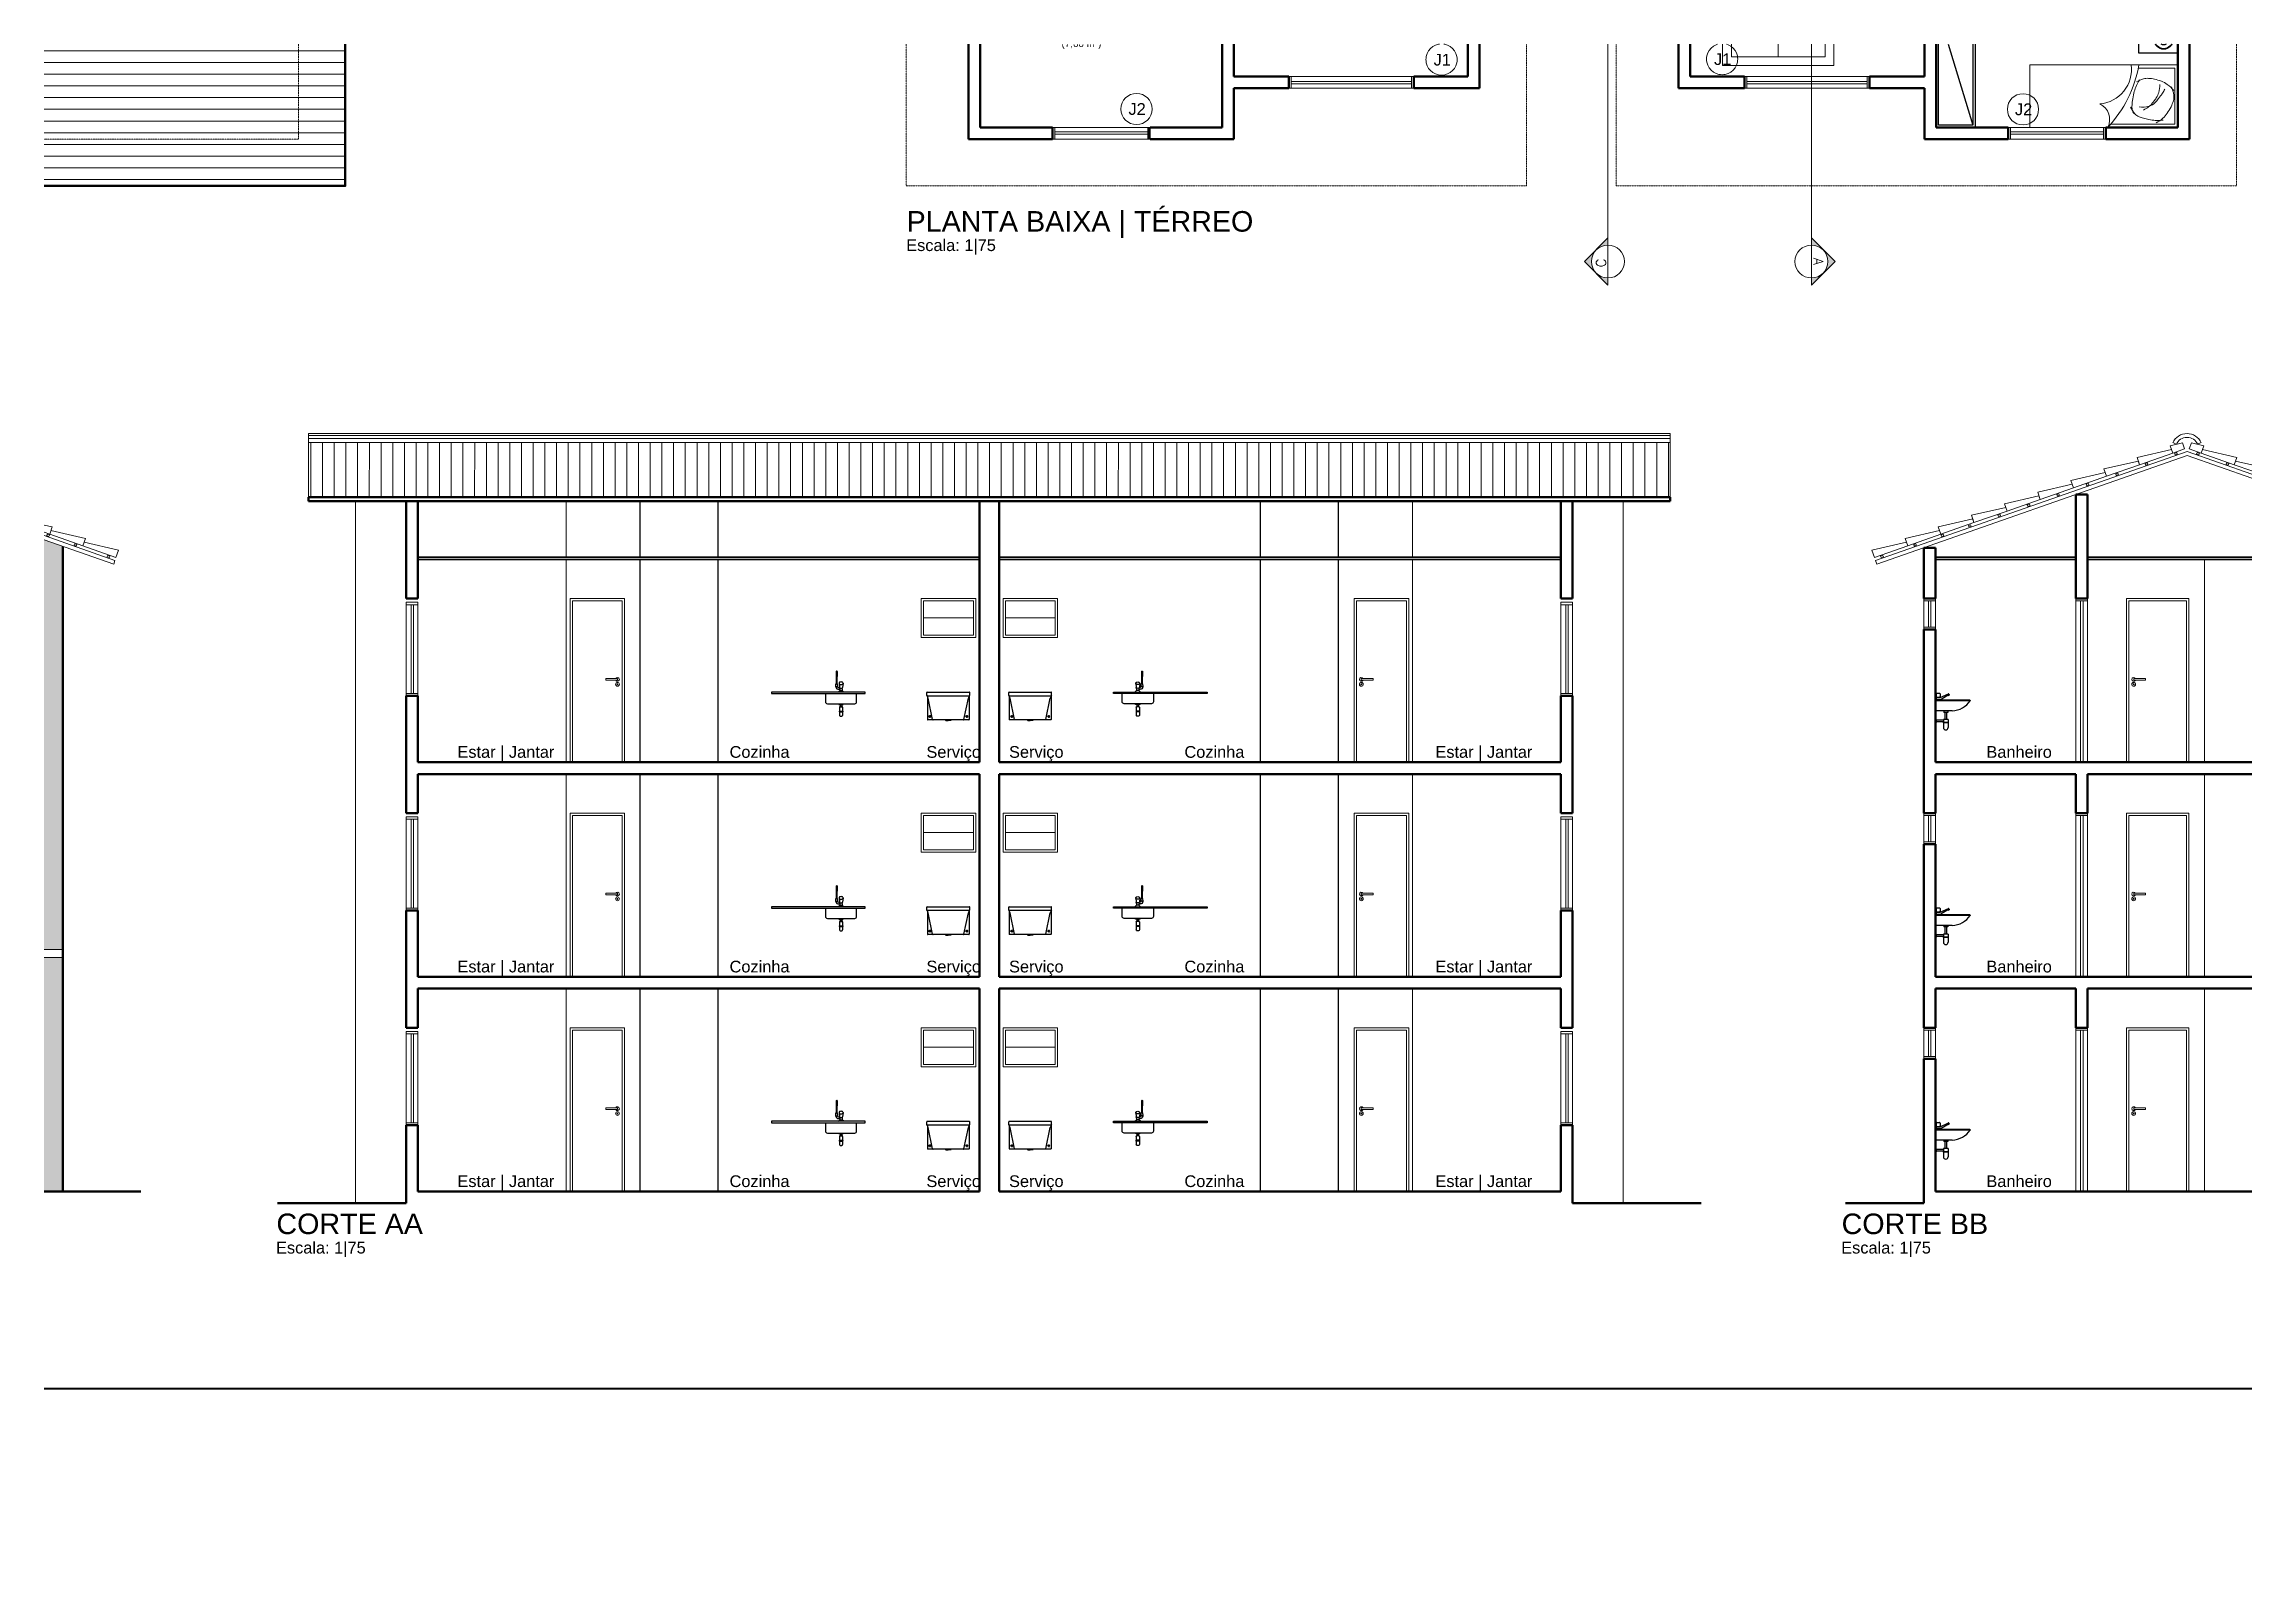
# Paper-space layout 'A4' of a CAD drawing. Header units: inches, sheet in millimetres. Extents: x 8 to 291, y 8 to 204.
# The model-space entities are those that its viewports show. They can reach past a viewport. Long polylines and large blocks are cut down to what shows.
import ezdxf
from ezdxf.enums import TextEntityAlignment as Align

# ---------------------------------------------------------------- set-up
doc = ezdxf.new("R2010")
doc.units = ezdxf.units.IN
doc.header["$MEASUREMENT"] = 0
doc.linetypes.add('CONTINU', pattern=[0])
doc.linetypes.add('DASHED2', pattern=[0.375, 0.25, -0.125])
for name, color, linetype in [('COTA', 250, 'Continuous'), ('LAYOUT', 7, 'CONTINU'), ('LAYOUT_A. MOLHADAS', 7, 'Continuous'), ('TEXTO', 250, 'Continuous')]:
    doc.layers.add(name, color=color, linetype=linetype)
for name, color, linetype, lineweight in [('ESQUADRIA', 7, 'Continuous', 5), ('HACHURA', 7, 'Continuous', 0), ('PAREDE', 7, 'Continuous', 50), ('PROJEÇÃO', 7, 'DASHED2', 0), ('SÍMBOLO', 7, 'Continuous', 5), ('TELHADO', 7, 'Continuous', 5)]:
    doc.layers.add(name, color=color, linetype=linetype, lineweight=lineweight)
doc.layers.get('COTA').off()
doc.styles.add('ARCAD2', font='romand.shx')
doc.styles.add('R_140_1-75', font='swissl.ttf', dxfattribs={"height": 0.263})
doc.styles.add('R_60_1-100', font='swissl.ttf', dxfattribs={"height": 0.15})
doc.styles.add('R_80_1-75', font='swissl.ttf', dxfattribs={"height": 0.15})

psp = doc.layouts.new('A4')

msp = doc.modelspace()

# ---------------------------------------------------------------- texts
at = {"layer": 'SÍMBOLO', "style": 'R_80_1-75'}
for s, p in [('J1', (179644.487, 9196023.561)), ('J1', (179648.082, 9196023.568)), ('J2', (179640.577, 9196022.929)), ('J2', (179651.939, 9196022.925))]:
    msp.add_text(s, height=0.15, dxfattribs=at).set_placement(p)
at = {"layer": 'SÍMBOLO', "style": 'ARCAD2'}
for tag, rotation, p in [('C', 90, (179646.634, 9196021.031)), ('A', 270, (179649.418, 9196021.052))]:
    msp.add_attdef(tag, text='', height=0.123, rotation=rotation, dxfattribs=at).set_placement(p, align=Align.MIDDLE)
at = {"layer": 'TEXTO'}
for s, height, style, p in [('Dormitório 02', 0.15, 'R_60_1-100', (179639.467, 9196023.926)), ('Dormitório 02', 0.15, 'R_60_1-100', (179651.817, 9196023.895)), ('(7,60 m²)', 0.09, 'R_60_1-100', (179639.719, 9196023.798)), ('PLANTA BAIXA | TÉRREO', 0.263, 'R_140_1-75', (179637.733, 9196021.433)), ('Escala: 1|75', 0.15, 'R_80_1-75', (179637.728, 9196021.184)), ('Estar | Jantar', 0.15, 'R_60_1-100', (179631.976, 9196014.691)), ('Cozinha', 0.15, 'R_60_1-100', (179635.464, 9196014.691)), ('Serviço', 0.15, 'R_60_1-100', (179637.987, 9196014.691)), ('Serviço', 0.15, 'R_60_1-100', (179639.046, 9196014.691)), ('Cozinha', 0.15, 'R_60_1-100', (179641.294, 9196014.691)), ('Estar | Jantar', 0.15, 'R_60_1-100', (179644.511, 9196014.691)), ('Banheiro', 0.15, 'R_60_1-100', (179651.573, 9196014.691)), ('Estar | Jantar', 0.15, 'R_60_1-100', (179631.976, 9196011.941)), ('Cozinha', 0.15, 'R_60_1-100', (179635.464, 9196011.941)), ('Serviço', 0.15, 'R_60_1-100', (179637.987, 9196011.941)), ('Serviço', 0.15, 'R_60_1-100', (179639.046, 9196011.941)), ('Cozinha', 0.15, 'R_60_1-100', (179641.294, 9196011.941)), ('Estar | Jantar', 0.15, 'R_60_1-100', (179644.511, 9196011.941)), ('Banheiro', 0.15, 'R_60_1-100', (179651.573, 9196011.941)), ('Estar | Jantar', 0.15, 'R_60_1-100', (179631.976, 9196009.191)), ('Cozinha', 0.15, 'R_60_1-100', (179635.464, 9196009.191)), ('Serviço', 0.15, 'R_60_1-100', (179637.987, 9196009.191)), ('Serviço', 0.15, 'R_60_1-100', (179639.046, 9196009.191)), ('Cozinha', 0.15, 'R_60_1-100', (179641.294, 9196009.191)), ('Estar | Jantar', 0.15, 'R_60_1-100', (179644.511, 9196009.191)), ('Banheiro', 0.15, 'R_60_1-100', (179651.573, 9196009.191)), ('CORTE AA', 0.263, 'R_140_1-75', (179629.656, 9196008.588)), ('CORTE BB', 0.263, 'R_140_1-75', (179649.717, 9196008.588)), ('Escala: 1|75', 0.15, 'R_80_1-75', (179629.651, 9196008.339)), ('Escala: 1|75', 0.15, 'R_80_1-75', (179649.712, 9196008.339))]:
    msp.add_text(s, height=height, dxfattribs=dict(at, style=style)).set_placement(p)

# ---------------------------------------------------------------- blocks, each defined once
blk = doc.blocks.new('A$C4EAF2C15')
at = {"layer": 'ESQUADRIA'}
for points in [[(0.15, 1.2), (0.15, 1.17), (0, 1.17), (0, 1.2)], [(0.15, 0.03), (0.15, 1.17), (0, 1.17), (0, 0.03)], [(0.092, 1.17), (0.092, 0.03), (0.062, 0.03), (0.062, 1.17)], [(0.15, 0.03), (0.15, 0), (0, 0), (0, 0.03)]]:
    blk.add_lwpolyline(points, close=True, dxfattribs=at)
blk = doc.blocks.new('A$C4C83112E')
at = {"layer": 'ESQUADRIA'}
for points in [[(0.03, 0), (0, 0), (0, 0.15), (0.03, 0.15)], [(0.03, 0), (1.57, 0), (1.57, 0.15), (0.03, 0.15)], [(1.57, 0.058), (0.03, 0.058), (0.03, 0.088), (1.57, 0.088)], [(1.6, 0), (1.57, 0), (1.57, 0.15), (1.6, 0.15)]]:
    blk.add_lwpolyline(points, close=True, dxfattribs=at)
blk = doc.blocks.new('A$C39A72CA2')
at = {"layer": 'ESQUADRIA'}
for points in [[(0, 0), (0.03, 0), (0.03, 0.15), (0, 0.15)], [(1.22, 0), (0.03, 0), (0.03, 0.15), (1.22, 0.15)], [(0.03, 0.058), (1.22, 0.058), (1.22, 0.088), (0.03, 0.088)], [(1.22, 0), (1.25, 0), (1.25, 0.15), (1.22, 0.15)]]:
    blk.add_lwpolyline(points, close=True, dxfattribs=at)
blk = doc.blocks.new('A$C786F5E89')
at = {"layer": 'LAYOUT', "lineweight": 20}
for p, q in [((0.04, 1.86), (0.04, 1.032)), ((0.76, 1.86), (0.04, 1.86)), ((0.76, 1.393), (0.76, 1.86))]:
    blk.add_line(p, q, dxfattribs=at)
blk.add_lwpolyline([(0.8, 1.9), (0, 1.9), (0, 0), (0.8, 0)], close=True, dxfattribs=at)
for points in [[(0.056, 1.621, -0.050543), (0.118, 1.708, -0.064376), (0.181, 1.763, -0.03352), (0.264, 1.811, -0.039598), (0.339, 1.841, -0.109626), (0.414, 1.847, -0.0754), (0.518, 1.817)], [(0.092, 1.712, 0.034352), (0.089, 1.61, 0.04249), (0.1, 1.528, 0.015911), (0.117, 1.457, 0.020937), (0.135, 1.403, 0.121269), (0.173, 1.348, 0.080025), (0.259, 1.293)], [(0.261, 1.401, -0.103492), (0.27, 1.53, -0.14369), (0.32, 1.609, -0.007817), (0.364, 1.647, -0.010698), (0.398, 1.674, -0.020146), (0.437, 1.701, -0.015912), (0.489, 1.732)], [(0.473, 1.846, -0.057152), (0.551, 1.763, -0.075208), (0.591, 1.687, -0.030275), (0.617, 1.599, -0.036967), (0.628, 1.524, -0.089016), (0.621, 1.457, -0.061822), (0.582, 1.369)], [(0.222, 1.46, -0.040593), (0.263, 1.524, -0.055645), (0.3, 1.564, -0.015363), (0.335, 1.591, -0.01263), (0.378, 1.622, -0.082628), (0.447, 1.653, -0.061291), (0.547, 1.668)], [(0.609, 1.408, -0.033461), (0.514, 1.359, -0.04596), (0.44, 1.335, -0.01901), (0.342, 1.317, -0.025886), (0.269, 1.31, -0.088683), (0.213, 1.317, -0.020726), (0.178, 1.33)]]:
    blk.add_lwpolyline(points, format="xyb", dxfattribs=at)
for centre, radius, start, end in [((1.063, -0.127), 1.549, 99.7881, 133.342), ((0.741, 0.862), 0.442, 82.301, 175.0186), ((0.1, 0.8), 0.224, 26.5651, 116.5651)]:
    blk.add_arc(centre, radius, start, end, dxfattribs=at)
blk = doc.blocks.new('A$C73877B83')
at = {"layer": 'LAYOUT'}
for p, q in [((0.171, 0.063), (0.171, 0.165)), ((0.275, 0.243), (0.187, 0.192))]:
    blk.add_line(p, q, dxfattribs=at)
for points in [[(0.5, 0), (0, 0), (0, 0.5), (0.5, 0.5)], [(0.286, 0.1), (0.33, 0.053), (0.375, 0.096), (0.331, 0.143)]]:
    blk.add_lwpolyline(points, close=True, dxfattribs=at)
for centre, radius in [((0.171, 0.183), 0.12), ((0.171, 0.183), 0.114), ((0.327, 0.327), 0.059), ((0.327, 0.327), 0.043), ((0.171, 0.183), 0.0646), ((0.171, 0.183), 0.0184)]:
    blk.add_circle(centre, radius, dxfattribs=at)
blk = doc.blocks.new('A$C161E2D06')
at = {"layer": 'LAYOUT'}
blk.add_line((0.03, 1.47), (0.47, 0.03), dxfattribs=at)
for points in [[(0, 1.5), (0.5, 1.5), (0.5, 0), (0, 0)], [(0.03, 1.47), (0.47, 1.47), (0.47, 0.03), (0.03, 0.03)]]:
    blk.add_lwpolyline(points, close=True, dxfattribs=at)
blk = doc.blocks.new('A$C71760755')
at = {"layer": 'LAYOUT', "lineweight": 20}
for p, q in [((0, 0.05), (0, 0.88)), ((0, 0.88), (1.76, 0.88)), ((0.14, 0), (0.14, 0.74)), ((0.14, 0.74), (1.62, 0.74)), ((0.88, 0.74), (0.88, 0)), ((1.62, 0.74), (1.62, 0)), ((1.76, 0.88), (1.76, 0.05)), ((0.14, 0.05), (0, 0.05)), ((1.62, 0.05), (1.76, 0.05)), ((0.14, 0), (1.62, 0))]:
    blk.add_line(p, q, dxfattribs=at)
blk = doc.blocks.new('A$C029C5CC4')
at = {"layer": 'ESQUADRIA'}
for p, q in [((0, 0.097), (0, 0.077)), ((0.15, 0.097), (0, 0.097)), ((0.15, 0.077), (0, 0.077)), ((0.15, 0.097), (0.15, 0.077))]:
    blk.add_line(p, q, dxfattribs=at)
for radius in [0.0245, 0.00677]:
    blk.add_circle((0.15, 0.025), radius, dxfattribs=at)
blk.add_arc((0.15, 0.087), 0.0245, 204.0895, 155.9105, dxfattribs=at)
blk = doc.blocks.new('A$C2AD73E0D')
at = {"layer": 'LAYOUT_A. MOLHADAS'}
for p, q in [((0, 0.325), (0, 0.361)), ((0.005, 0.366), (0.545, 0.366)), ((0.005, 0.32), (0.545, 0.32)), ((0.007, 0.314), (0.007, 0.015)), ((0.075, 0.014), (0.017, 0.287)), ((0.475, 0.014), (0.533, 0.287)), ((0.543, 0.314), (0.543, 0.015)), ((0.55, 0.325), (0.55, 0.361)), ((0.538, 0.01), (0.012, 0.01)), ((0.022, 0.054), (0.055, 0.054)), ((0.038, 0.07), (0.038, 0.037)), ((0.243, 0), (0.236, 0.01)), ((0.243, 0), (0.275, 0)), ((0.307, 0), (0.275, 0)), ((0.307, 0), (0.314, 0.01)), ((0.528, 0.054), (0.495, 0.054)), ((0.512, 0.07), (0.512, 0.037))]:
    blk.add_line(p, q, dxfattribs=at)
for centre in [(0.038, 0.054), (0.512, 0.054)]:
    blk.add_circle(centre, 0.0111, dxfattribs=at)
for centre, radius, start, end in [((0.005, 0.361), 0.00487, 90, 180), ((0.005, 0.325), 0.00487, 180, 270), ((-0.066, 0.27), 0.085, 11.9647, 37.8922), ((0.616, 0.27), 0.085, 142.1078, 168.0353), ((0.545, 0.361), 0.00487, 0, 90), ((0.545, 0.325), 0.00487, 270, 0), ((0.012, 0.015), 0.00487, 180, 270), ((0.08, 0.015), 0.00487, 191.9647, 270), ((0.47, 0.015), 0.00487, 270, 348.0353), ((0.538, 0.015), 0.00487, 270, 0)]:
    blk.add_arc(centre, radius, start, end, dxfattribs=at)
blk = doc.blocks.new('A$C2C325325')
at = {"layer": 'LAYOUT_A. MOLHADAS'}
for p, q in [((0.829, 0.572), (0.829, 0.518)), ((0.841, 0.572), (0.841, 0.518)), ((0.69, 0.288), (0.69, 0.183)), ((0.823, 0.38), (0.825, 0.415)), ((0.823, 0.38), (0.847, 0.38)), ((0.825, 0.415), (0.845, 0.415)), ((0.825, 0.374), (0.825, 0.38)), ((0.829, 0.518), (0.841, 0.518)), ((0.829, 0.515), (0.829, 0.508)), ((0.829, 0.515), (0.841, 0.515)), ((0.829, 0.508), (0.841, 0.508)), ((0.83, 0.415), (0.83, 0.508)), ((0.84, 0.415), (0.84, 0.508)), ((0.841, 0.515), (0.841, 0.508)), ((0.847, 0.38), (0.845, 0.415)), ((0.855, 0.308), (0.875, 0.328)), ((0.86, 0.365), (0.87, 0.365)), ((0.86, 0.345), (0.866, 0.345)), ((0.865, 0.421), (0.87, 0.365)), ((0.875, 0.344), (0.875, 0.328)), ((0.875, 0.328), (0.906, 0.328)), ((0.906, 0.35), (0.906, 0.328)), ((0.926, 0.308), (0.906, 0.328)), ((0.915, 0.421), (0.91, 0.365)), ((1.09, 0.183), (1.09, 0.288)), ((0.715, 0.158), (1.065, 0.158)), ((0.86, 0.158), (0.92, 0.158)), ((0.861, 0.15), (0.861, 0.158)), ((0.861, 0.15), (0.919, 0.15)), ((0.867, 0.064), (0.867, 0.056)), ((0.868, 0.065), (0.911, 0.065)), ((0.868, 0.055), (0.911, 0.055)), ((0.87, 0.115), (0.87, 0.065)), ((0.87, 0.055), (0.87, 0.01)), ((0.875, 0.15), (0.875, 0.145)), ((0.875, 0.145), (0.905, 0.145)), ((0.875, 0.125), (0.905, 0.125)), ((0.875, 0.125), (0.875, 0.12)), ((0.875, 0.12), (0.905, 0.12)), ((0.88, 0.145), (0.88, 0.125)), ((0.9, 0.145), (0.9, 0.125)), ((0.905, 0.15), (0.905, 0.145)), ((0.905, 0.125), (0.905, 0.12)), ((0.91, 0.115), (0.91, 0.065)), ((0.91, 0.055), (0.91, 0.01)), ((0.912, 0.064), (0.912, 0.056)), ((0.919, 0.15), (0.919, 0.158)), ((0.88, 0), (0.9, 0))]:
    blk.add_line(p, q, dxfattribs=at)
for points in [[(0, 0.308), (0, 0.288), (1.2, 0.288), (1.2, 0.308)], [(0.915, 0.421), (0.913, 0.427), (0.908, 0.433), (0.9, 0.436), (0.89, 0.438), (0.88, 0.436), (0.872, 0.433), (0.867, 0.427), (0.865, 0.421), (0.867, 0.414), (0.872, 0.409), (0.88, 0.405), (0.89, 0.404), (0.9, 0.405), (0.908, 0.409), (0.913, 0.414)]]:
    blk.add_lwpolyline(points, close=True, dxfattribs=at)
blk.add_lwpolyline([(0.87, 0.365), (0.871, 0.362), (0.876, 0.359), (0.882, 0.357), (0.89, 0.356), (0.898, 0.357), (0.904, 0.359), (0.909, 0.362), (0.91, 0.365)], dxfattribs=at)
for centre, radius, start, end in [((0.835, 0.572), 0.006, 0, 180), ((0.855, 0.374), 0.03, 180, 280.1993), ((0.86, 0.38), 0.015, 182.2534, 270), ((0.866, 0.315), 0.03, 71.5901, 100.1993), ((0.89, 0.355), 0.0168, 343.003, 16.997), ((0.715, 0.183), 0.025, 180, 270), ((0.868, 0.064), 0.001, 90, 180), ((0.868, 0.056), 0.001, 180, 270), ((0.875, 0.115), 0.005, 90, 180), ((0.88, 0.01), 0.01, 180, 270), ((0.9, 0.01), 0.01, 270, 0), ((0.905, 0.115), 0.005, 0, 90), ((0.911, 0.064), 0.001, 0, 90), ((0.911, 0.056), 0.001, 270, 0), ((1.065, 0.183), 0.025, 270, 0)]:
    blk.add_arc(centre, radius, start, end, dxfattribs=at)
blk = doc.blocks.new('A$C19C16383')
at = {"layer": 'ESQUADRIA'}
for points in [[(0.15, 0.5), (0.15, 0.47), (0, 0.47), (0, 0.5)], [(0.15, 0.13), (0.15, 0.47), (0, 0.47), (0, 0.13)], [(0.092, 0.47), (0.092, 0.13), (0.062, 0.13), (0.062, 0.47)], [(0.15, 0.13), (0.15, 0.1), (0, 0.1), (0, 0.13)]]:
    blk.add_lwpolyline(points, close=True, dxfattribs=at)
blk = doc.blocks.new('A$C2A936C9E')
at = {"layer": 'ESQUADRIA'}
for points in [[(0.15, 2.1), (0.15, 2.07), (0, 2.07), (0, 2.1)], [(0.15, 0), (0.15, 2.07), (0, 2.07), (0, 0)], [(0.092, 2.07), (0.092, 0), (0.062, 0), (0.062, 2.07)]]:
    blk.add_lwpolyline(points, close=True, dxfattribs=at)
blk = doc.blocks.new('A$C29692C01')
at = {"layer": 'LAYOUT_A. MOLHADAS', "color": 7}
for p, q in [((0, 0.385), (0.442, 0.385)), ((0.446, 0.372), (0, 0.372)), ((0.011, 0.462), (0.011, 0.428)), ((0.011, 0.407), (0.011, 0.391)), ((0.011, 0.391), (0.072, 0.391)), ((0.02, 0.471), (0.052, 0.471)), ((0.02, 0.419), (0.052, 0.419)), ((0.02, 0.416), (0.06, 0.416)), ((0.061, 0.462), (0.061, 0.428)), ((0.062, 0.416), (0.167, 0.464)), ((0.178, 0.454), (0.074, 0.392)), ((0.176, 0.448), (0.16, 0.439)), ((0.16, 0.439), (0.161, 0.438)), ((0.177, 0.447), (0.161, 0.438)), ((0.173, 0.462), (0.178, 0.454)), ((0.176, 0.448), (0.177, 0.447)), ((0.442, 0.385), (0.446, 0.372)), ((0.217, 0.245), (0, 0.245)), ((0, 0.15), (0.008, 0.13)), ((0.008, 0.098), (0, 0.078)), ((0.008, 0.13), (0.008, 0.098)), ((0.103, 0.125), (0.008, 0.125)), ((0.103, 0.103), (0.008, 0.103)), ((0.165, 0.095), (0.101, 0.095)), ((0.101, 0.095), (0.101, 0.09)), ((0.165, 0.09), (0.101, 0.09)), ((0.103, 0.135), (0.103, 0.095)), ((0.163, 0.135), (0.103, 0.135)), ((0.103, 0.09), (0.103, 0.03)), ((0.108, 0.245), (0.108, 0.225)), ((0.158, 0.225), (0.108, 0.225)), ((0.123, 0.225), (0.123, 0.135)), ((0.143, 0.225), (0.143, 0.135)), ((0.158, 0.245), (0.158, 0.225)), ((0.163, 0.135), (0.163, 0.095)), ((0.163, 0.09), (0.163, 0.03)), ((0.165, 0.095), (0.165, 0.09))]:
    blk.add_line(p, q, dxfattribs=at)
for centre, radius, start, end in [((0.02, 0.462), 0.009, 90, 180), ((0.02, 0.428), 0.009, 180, 270), ((0.02, 0.407), 0.009, 90, 180), ((0.052, 0.462), 0.009, 0, 90), ((0.052, 0.428), 0.009, 270, 0), ((0.06, 0.421), 0.005, 270, 294.3804), ((0.072, 0.396), 0.005, 270, 301.2309), ((0.169, 0.459), 0.005, 31.167, 114.3804), ((0.203, 0.541), 0.296, 272.5983, 325.2317), ((0.133, 0.03), 0.03, 180, 360)]:
    blk.add_arc(centre, radius, start, end, dxfattribs=at)
blk = doc.blocks.new('A$C23317589')
at = {"layer": 'TELHADO', "ltscale": 0.2}
for p, q in [((4.038, 1.443), (0.046, 0.047)), ((3.823, 1.516), (3.856, 1.422)), ((4.038, 1.443), (8.029, 0.047)), ((4.252, 1.516), (4.219, 1.422)), ((4.038, 1.39), (0.063, 0)), ((2.973, 1.219), (3.007, 1.125)), ((3.398, 1.367), (3.431, 1.273)), ((4.677, 1.367), (4.644, 1.273)), ((5.102, 1.219), (5.069, 1.125)), ((2.124, 0.922), (2.157, 0.828)), ((2.549, 1.07), (2.582, 0.976)), ((5.527, 1.07), (5.494, 0.976)), ((5.951, 0.922), (5.918, 0.828)), ((1.291, 0.578), (0.85, 0.476)), ((1.274, 0.625), (1.307, 0.531)), ((1.291, 0.578), (1.307, 0.531)), ((1.699, 0.773), (1.732, 0.679)), ((6.376, 0.773), (6.343, 0.679)), ((6.801, 0.625), (6.768, 0.531)), ((6.785, 0.578), (6.768, 0.531)), ((6.785, 0.578), (7.226, 0.476)), ((0.866, 0.429), (0.425, 0.328)), ((0.425, 0.328), (0.458, 0.233)), ((0.883, 0.382), (0.458, 0.233)), ((0.85, 0.476), (0.883, 0.382)), ((1.307, 0.531), (0.883, 0.382)), ((6.768, 0.531), (7.193, 0.382)), ((7.226, 0.476), (7.193, 0.382)), ((7.193, 0.382), (7.618, 0.233)), ((7.209, 0.429), (7.651, 0.328)), ((7.651, 0.328), (7.618, 0.233)), ((0.441, 0.281), (0, 0.179)), ((0, 0.179), (0.033, 0.085)), ((0.458, 0.233), (0.033, 0.085)), ((0.046, 0.047), (0.063, 0)), ((7.618, 0.233), (8.042, 0.085)), ((7.634, 0.281), (8.075, 0.179)), ((8.029, 0.047), (8.013, 0)), ((8.075, 0.179), (8.042, 0.085))]:
    blk.add_line(p, q, dxfattribs=at)
at = {"layer": 'TELHADO'}
for p, q in [((3.901, 1.535), (3.855, 1.556)), ((4.174, 1.535), (4.22, 1.556)), ((8.013, 0), (4.038, 1.39))]:
    blk.add_line(p, q, dxfattribs=at)
at = {"layer": 'TELHADO', "ltscale": 0.2}
for points in [[(3.856, 1.422), (3.84, 1.469), (3.398, 1.367), (3.431, 1.273)], [(4.008, 1.475), (3.981, 1.552), (3.823, 1.516), (3.856, 1.422)], [(4.067, 1.475), (4.095, 1.552), (4.252, 1.516), (4.219, 1.422)], [(4.219, 1.422), (4.236, 1.469), (4.677, 1.367), (4.644, 1.273)], [(3.007, 1.125), (2.99, 1.172), (2.549, 1.07), (2.582, 0.976)], [(3.431, 1.273), (3.415, 1.32), (2.973, 1.219), (3.007, 1.125)], [(4.644, 1.273), (4.661, 1.32), (5.102, 1.219), (5.069, 1.125)], [(5.069, 1.125), (5.085, 1.172), (5.527, 1.07), (5.494, 0.976)], [(2.157, 0.828), (2.14, 0.875), (1.699, 0.773), (1.732, 0.679)], [(2.582, 0.976), (2.565, 1.023), (2.124, 0.922), (2.157, 0.828)], [(5.494, 0.976), (5.51, 1.023), (5.951, 0.922), (5.918, 0.828)], [(5.918, 0.828), (5.935, 0.875), (6.376, 0.773), (6.343, 0.679)], [(1.732, 0.679), (1.716, 0.726), (1.274, 0.625), (1.307, 0.531)], [(6.343, 0.679), (6.36, 0.726), (6.801, 0.625), (6.768, 0.531)]]:
    blk.add_lwpolyline(points, close=True, dxfattribs=at)
for points in [[(3.908, 1.429), (3.914, 1.41), (3.886, 1.4), (3.879, 1.419), (3.908, 1.429)], [(4.168, 1.429), (4.161, 1.41), (4.19, 1.4), (4.196, 1.419), (4.168, 1.429)], [(3.152, 1.165), (3.159, 1.146), (3.131, 1.136), (3.124, 1.155), (3.152, 1.165)], [(3.53, 1.297), (3.537, 1.278), (3.508, 1.268), (3.502, 1.287), (3.53, 1.297)], [(4.545, 1.297), (4.539, 1.278), (4.567, 1.268), (4.574, 1.287), (4.545, 1.297)], [(4.923, 1.165), (4.916, 1.146), (4.945, 1.136), (4.951, 1.155), (4.923, 1.165)], [(2.397, 0.901), (2.404, 0.882), (2.376, 0.872), (2.369, 0.891), (2.397, 0.901)], [(2.775, 1.033), (2.781, 1.014), (2.753, 1.004), (2.747, 1.023), (2.775, 1.033)], [(5.301, 1.033), (5.294, 1.014), (5.322, 1.004), (5.329, 1.023), (5.301, 1.033)], [(5.678, 0.901), (5.672, 0.882), (5.7, 0.872), (5.706, 0.891), (5.678, 0.901)], [(1.642, 0.637), (1.649, 0.618), (1.62, 0.608), (1.614, 0.627), (1.642, 0.637)], [(2.02, 0.769), (2.026, 0.75), (1.998, 0.74), (1.991, 0.759), (2.02, 0.769)], [(6.056, 0.769), (6.049, 0.75), (6.077, 0.74), (6.084, 0.759), (6.056, 0.769)], [(6.433, 0.637), (6.427, 0.618), (6.455, 0.608), (6.462, 0.627), (6.433, 0.637)], [(0.914, 0.382), (0.921, 0.364), (0.892, 0.354), (0.886, 0.373), (0.914, 0.382)], [(1.265, 0.505), (1.271, 0.486), (1.243, 0.476), (1.236, 0.495), (1.265, 0.505)], [(6.811, 0.505), (6.804, 0.486), (6.833, 0.476), (6.839, 0.495), (6.811, 0.505)], [(7.161, 0.382), (7.155, 0.364), (7.183, 0.354), (7.19, 0.373), (7.161, 0.382)], [(0.139, 0.111), (0.146, 0.093), (0.117, 0.083), (0.111, 0.102), (0.139, 0.111)], [(0.564, 0.26), (0.57, 0.241), (0.542, 0.231), (0.536, 0.25), (0.564, 0.26)], [(7.512, 0.26), (7.505, 0.241), (7.533, 0.231), (7.54, 0.25), (7.512, 0.26)], [(7.936, 0.111), (7.93, 0.093), (7.958, 0.083), (7.965, 0.102), (7.936, 0.111)]]:
    blk.add_lwpolyline(points, dxfattribs=at)
at = {"layer": 'TELHADO'}
for radius, start, end in [(0.2, 24.2917, 155.7083), (0.15, 24.2916, 155.7084)]:
    blk.add_arc((4.038, 1.473), radius, start, end, dxfattribs=at)
blk = doc.blocks.new('A$C62A36329')
at = {"layer": 'LAYOUT', "lineweight": 20}
for p, q in [((0, 0.802), (0, 0.102)), ((0.899, 0.802), (0, 0.802)), ((0.899, 0.096), (0.899, 0.802)), ((0.1, 0.102), (0.1, 0.695)), ((0.1, 0.695), (0.789, 0.695)), ((0.1, 0.569), (0.789, 0.569)), ((0.789, 0.695), (0.789, 0.096)), ((0, 0.102), (0.1, 0.102)), ((0.1, 0), (0.1, 0.102)), ((0.789, 0), (0.1, 0)), ((0.789, 0.096), (0.789, 0)), ((0.789, 0.096), (0.899, 0.096))]:
    blk.add_line(p, q, dxfattribs=at)

# ---------------------------------------------------------------- hatches: boundary and pattern name
at = {"layer": 'HACHURA'}
h = msp.add_hatch(dxfattribs=at)
h.set_pattern_fill('_USER', color=256, scale=0.15, pattern_type=0)
h.set_pattern_definition([(0, (0, 0), (0, 0.15), [])])
h.paths.add_polyline_path([(179624.223, 9196030.923), (179624.223, 9196030.565), (179623.913, 9196030.744)], flags=16)
h.paths.add_polyline_path([(179626.339, 9196023.269), (179623.189, 9196023.269), (179623.189, 9196028.219), (179622.589, 9196028.219), (179622.589, 9196022.019), (179626.489, 9196022.019), (179626.489, 9196022.619), (179626.339, 9196022.619)])
h.paths.add_polyline_path([(179630.539, 9196025.919), (179630.539, 9196026.519), (179630.539, 9196030.419), (179630.539, 9196031.069), (179630.539, 9196034.969), (179630.539, 9196035.569), (179630.539, 9196039.469), (179626.489, 9196039.469), (179626.489, 9196038.869), (179629.939, 9196038.869), (179629.939, 9196036.169), (179629.189, 9196036.169), (179629.189, 9196034.369), (179629.939, 9196034.369), (179629.939, 9196031.669), (179626.489, 9196031.669), (179626.489, 9196029.819), (179629.939, 9196029.819), (179629.939, 9196027.119), (179629.189, 9196027.119), (179629.189, 9196025.319), (179629.939, 9196025.319), (179629.939, 9196022.619), (179626.489, 9196022.619), (179626.489, 9196022.019), (179630.539, 9196022.019)])
h.paths.add_polyline_path([(179628.755, 9196030.565), (179628.755, 9196030.923), (179629.066, 9196030.744)], flags=16)
h.paths.add_polyline_path([(179629.189, 9196027.119), (179629.939, 9196027.119), (179629.939, 9196029.819), (179626.489, 9196029.819), (179626.489, 9196022.619), (179629.939, 9196022.619), (179629.939, 9196025.319), (179629.189, 9196025.319)], flags=17)
h.paths.add_polyline_path([(179629.939, 9196038.869), (179626.489, 9196038.869), (179626.489, 9196031.669), (179629.939, 9196031.669), (179629.939, 9196034.369), (179629.189, 9196034.369), (179629.189, 9196036.169), (179629.939, 9196036.169)], flags=17)
h.paths.add_polyline_path([(179624.312, 9196030.961), (179624.312, 9196030.427), (179624.466, 9196030.427), (179624.466, 9196030.961)], flags=16)
h.paths.add_polyline_path([(179624.423, 9196031.525), (179624.423, 9196029.863), (179624.631, 9196029.863), (179624.631, 9196031.525)], flags=16)
h.paths.add_polyline_path([(179628.722, 9196030.507), (179628.722, 9196031.042), (179628.568, 9196031.042), (179628.568, 9196030.507)], flags=16)
h.paths.add_polyline_path([(179628.612, 9196029.944), (179628.612, 9196031.606), (179628.403, 9196031.606), (179628.403, 9196029.944)], flags=16)
h.paths.add_polyline_path([(179622.589, 9196033.669), (179623.189, 9196033.669), (179623.189, 9196038.219), (179626.339, 9196038.219), (179626.339, 9196038.869), (179626.489, 9196038.869), (179626.489, 9196039.469), (179625.739, 9196039.469), (179625.739, 9196038.819), (179622.589, 9196038.819)])
h.paths.add_polyline_path([(179623.739, 9196029.419), (179623.189, 9196029.419), (179623.189, 9196023.269), (179626.339, 9196023.269), (179626.339, 9196022.619), (179626.489, 9196022.619), (179626.489, 9196038.869), (179626.339, 9196038.869), (179626.339, 9196038.219), (179623.189, 9196038.219), (179623.189, 9196033.669), (179623.739, 9196033.669)])
h.paths.add_polyline_path([(179623.189, 9196029.419), (179622.589, 9196029.419), (179622.589, 9196028.219), (179623.189, 9196028.219)])
h = msp.add_hatch(dxfattribs=at)
h.set_pattern_fill('_USER', color=256, scale=0.15, angle=90, pattern_type=0)
h.set_pattern_definition([(90, (-114.75334, -15.5591), (-0.15, 0), [])])
h.paths.add_polyline_path([(179647.519, 9196018.031), (179647.519, 9196018.729), (179630.069, 9196018.729), (179630.069, 9196018.031)])
at = {"layer": 'HACHURA', "true_color": 0xe9edf1}
h = msp.add_hatch(color=7, dxfattribs=at)
h.dxf.hatch_style = 1
h.paths.add_polyline_path([(179623.519, 9196018.537), (179620.369, 9196017.435), (179620.369, 9196012.233), (179623.519, 9196012.233)])
h.paths.add_polyline_path([(179622.814, 9196013.983), (179622.814, 9196012.733), (179621.214, 9196012.733), (179621.214, 9196013.983)], flags=16)
h.paths.add_polyline_path([(179622.784, 9196013.953), (179622.784, 9196012.763), (179622.014, 9196012.763), (179622.014, 9196013.953)], flags=0)
h.paths.add_polyline_path([(179622.814, 9196015.483), (179621.214, 9196015.483), (179621.214, 9196016.733), (179622.814, 9196016.733)], flags=16)
h.paths.add_polyline_path([(179622.784, 9196015.513), (179622.014, 9196015.513), (179622.014, 9196016.703), (179622.784, 9196016.703)], flags=0)
h.paths.add_polyline_path([(179621.984, 9196012.763), (179621.244, 9196012.763), (179621.244, 9196013.953), (179621.984, 9196013.953)], flags=0)
h.paths.add_polyline_path([(179621.244, 9196015.513), (179621.244, 9196016.703), (179621.984, 9196016.703), (179621.984, 9196015.513)], flags=0)
h.paths.add_polyline_path([(179623.519, 9196012.233), (179626.919, 9196012.233), (179626.919, 9196017.4), (179623.594, 9196018.563), (179623.519, 9196018.537)])
h.paths.add_polyline_path([(179624.594, 9196013.983), (179625.794, 9196013.983), (179625.794, 9196012.733), (179624.594, 9196012.733)], flags=16)
h.paths.add_polyline_path([(179624.624, 9196013.953), (179625.164, 9196013.953), (179625.164, 9196012.763), (179624.624, 9196012.763)], flags=0)
h.paths.add_polyline_path([(179624.594, 9196015.483), (179624.594, 9196016.733), (179625.794, 9196016.733), (179625.794, 9196015.483)], flags=16)
h.paths.add_polyline_path([(179624.624, 9196015.513), (179624.624, 9196016.703), (179625.164, 9196016.703), (179625.164, 9196015.513)], flags=0)
h.paths.add_polyline_path([(179625.194, 9196013.953), (179625.764, 9196013.953), (179625.764, 9196012.763), (179625.194, 9196012.763)], flags=0)
h.paths.add_polyline_path([(179625.194, 9196015.513), (179625.194, 9196016.703), (179625.764, 9196016.703), (179625.764, 9196015.513)], flags=0)
at = {"layer": 'HACHURA', "true_color": 0xa3b4c4}
h = msp.add_hatch(color=253, dxfattribs=at)
h.dxf.hatch_style = 1
h.paths.add_polyline_path([(179623.519, 9196009.133), (179626.919, 9196009.133), (179626.919, 9196012.133), (179623.519, 9196012.133)])
h.paths.add_polyline_path([(179624.594, 9196011.233), (179625.794, 9196011.233), (179625.794, 9196009.983), (179624.594, 9196009.983)], flags=16)
h.paths.add_polyline_path([(179624.624, 9196011.203), (179625.164, 9196011.203), (179625.164, 9196010.013), (179624.624, 9196010.013)], flags=0)
h.paths.add_polyline_path([(179625.194, 9196011.203), (179625.764, 9196011.203), (179625.764, 9196010.013), (179625.194, 9196010.013)], flags=0)
h.paths.add_polyline_path([(179622.814, 9196009.983), (179621.214, 9196009.983), (179621.214, 9196011.033), (179620.369, 9196011.033), (179620.369, 9196009.133), (179623.519, 9196009.133), (179623.519, 9196011.033), (179622.814, 9196011.033)])
at = {"layer": 'SÍMBOLO'}
h = msp.add_hatch(color=256, dxfattribs=at)
edge = h.paths.add_edge_path()
edge.add_line((179646.722, 9196020.839), (179646.722, 9196020.747))
edge.add_line((179646.722, 9196020.747), (179646.419, 9196021.05))
edge.add_line((179646.419, 9196021.05), (179646.722, 9196021.353))
edge.add_line((179646.722, 9196021.353), (179646.722, 9196021.261))
edge.add_arc((179646.722, 9196021.05), 0.211, 450, 630)
h = msp.add_hatch(color=256, dxfattribs=at)
edge = h.paths.add_edge_path()
edge.add_line((179649.33, 9196020.839), (179649.33, 9196020.747))
edge.add_line((179649.33, 9196020.747), (179649.633, 9196021.05))
edge.add_line((179649.633, 9196021.05), (179649.33, 9196021.353))
edge.add_line((179649.33, 9196021.353), (179649.33, 9196021.261))
edge.add_arc((179649.33, 9196021.05), 0.211, -90, 90, ccw=False)

# ---------------------------------------------------------------- linework, layer by layer
at = {"color": 102, "lineweight": 40}
msp.add_lwpolyline([(179604.631, 9196046.38), (179691.875, 9196046.38), (179691.875, 9196006.604), (179604.631, 9196006.604)], close=True, dxfattribs=at)
at = {"layer": 'ESQUADRIA'}
for p, q in [((179633.419, 9196016.733), (179633.419, 9196014.633)), ((179633.419, 9196016.733), (179634.119, 9196016.733)), ((179633.449, 9196016.703), (179633.449, 9196014.633)), ((179633.449, 9196016.703), (179634.089, 9196016.703)), ((179634.089, 9196016.703), (179634.089, 9196014.633)), ((179634.119, 9196016.733), (179634.119, 9196014.633)), ((179643.469, 9196016.733), (179643.469, 9196014.633)), ((179643.469, 9196016.733), (179644.169, 9196016.733)), ((179643.499, 9196016.703), (179643.499, 9196014.633)), ((179643.499, 9196016.703), (179644.139, 9196016.703)), ((179644.139, 9196016.703), (179644.139, 9196014.633)), ((179644.169, 9196016.733), (179644.169, 9196014.633)), ((179653.369, 9196016.733), (179654.169, 9196016.733)), ((179653.369, 9196016.733), (179653.369, 9196014.633)), ((179653.399, 9196016.703), (179654.139, 9196016.703)), ((179653.399, 9196016.703), (179653.399, 9196014.633)), ((179654.139, 9196016.703), (179654.139, 9196014.633)), ((179654.169, 9196016.733), (179654.169, 9196014.633)), ((179637.949, 9196016.483), (179638.589, 9196016.483)), ((179638.999, 9196016.483), (179639.639, 9196016.483)), ((179633.419, 9196013.983), (179634.119, 9196013.983)), ((179633.419, 9196013.983), (179633.419, 9196011.883)), ((179633.449, 9196013.953), (179634.089, 9196013.953)), ((179633.449, 9196013.953), (179633.449, 9196011.883)), ((179634.089, 9196013.953), (179634.089, 9196011.883)), ((179634.119, 9196013.983), (179634.119, 9196011.883)), ((179643.469, 9196013.983), (179644.169, 9196013.983)), ((179643.469, 9196013.983), (179643.469, 9196011.883)), ((179643.499, 9196013.953), (179644.139, 9196013.953)), ((179643.499, 9196013.953), (179643.499, 9196011.883)), ((179644.139, 9196013.953), (179644.139, 9196011.883)), ((179644.169, 9196013.983), (179644.169, 9196011.883)), ((179653.369, 9196013.983), (179654.169, 9196013.983)), ((179653.369, 9196013.983), (179653.369, 9196011.883)), ((179653.399, 9196013.953), (179654.139, 9196013.953)), ((179653.399, 9196013.953), (179653.399, 9196011.883)), ((179654.139, 9196013.953), (179654.139, 9196011.883)), ((179654.169, 9196013.983), (179654.169, 9196011.883)), ((179637.949, 9196013.733), (179638.589, 9196013.733)), ((179638.999, 9196013.733), (179639.639, 9196013.733)), ((179623.519, 9196012.233), (179626.919, 9196012.233)), ((179623.519, 9196012.133), (179626.919, 9196012.133)), ((179633.419, 9196011.233), (179634.119, 9196011.233)), ((179633.419, 9196011.233), (179633.419, 9196009.133)), ((179633.449, 9196011.203), (179634.089, 9196011.203)), ((179633.449, 9196011.203), (179633.449, 9196009.133)), ((179634.089, 9196011.203), (179634.089, 9196009.133)), ((179634.119, 9196011.233), (179634.119, 9196009.133)), ((179643.469, 9196011.233), (179644.169, 9196011.233)), ((179643.469, 9196011.233), (179643.469, 9196009.133)), ((179643.499, 9196011.203), (179644.139, 9196011.203)), ((179643.499, 9196011.203), (179643.499, 9196009.133)), ((179644.139, 9196011.203), (179644.139, 9196009.133)), ((179644.169, 9196011.233), (179644.169, 9196009.133)), ((179653.369, 9196011.233), (179654.169, 9196011.233)), ((179653.369, 9196011.233), (179653.369, 9196009.133)), ((179653.399, 9196011.203), (179654.139, 9196011.203)), ((179653.399, 9196011.203), (179653.399, 9196009.133)), ((179654.139, 9196011.203), (179654.139, 9196009.133)), ((179654.169, 9196011.233), (179654.169, 9196009.133)), ((179637.949, 9196010.983), (179638.589, 9196010.983)), ((179638.999, 9196010.983), (179639.639, 9196010.983))]:
    msp.add_line(p, q, dxfattribs=at)
for points in [[(179638.619, 9196016.733), (179637.919, 9196016.733), (179637.919, 9196016.233), (179638.619, 9196016.233)], [(179638.589, 9196016.703), (179637.949, 9196016.703), (179637.949, 9196016.263), (179638.589, 9196016.263)], [(179639.669, 9196016.733), (179638.969, 9196016.733), (179638.969, 9196016.233), (179639.669, 9196016.233)], [(179639.639, 9196016.703), (179638.999, 9196016.703), (179638.999, 9196016.263), (179639.639, 9196016.263)], [(179656.669, 9196016.733), (179655.069, 9196016.733), (179655.069, 9196015.533), (179656.669, 9196015.533)], [(179638.619, 9196013.983), (179637.919, 9196013.983), (179637.919, 9196013.483), (179638.619, 9196013.483)], [(179638.589, 9196013.953), (179637.949, 9196013.953), (179637.949, 9196013.513), (179638.589, 9196013.513)], [(179639.669, 9196013.983), (179638.969, 9196013.983), (179638.969, 9196013.483), (179639.669, 9196013.483)], [(179639.639, 9196013.953), (179638.999, 9196013.953), (179638.999, 9196013.513), (179639.639, 9196013.513)], [(179656.669, 9196013.983), (179655.069, 9196013.983), (179655.069, 9196012.783), (179656.669, 9196012.783)], [(179638.619, 9196011.233), (179637.919, 9196011.233), (179637.919, 9196010.733), (179638.619, 9196010.733)], [(179638.589, 9196011.203), (179637.949, 9196011.203), (179637.949, 9196010.763), (179638.589, 9196010.763)], [(179639.669, 9196011.233), (179638.969, 9196011.233), (179638.969, 9196010.733), (179639.669, 9196010.733)], [(179639.639, 9196011.203), (179638.999, 9196011.203), (179638.999, 9196010.763), (179639.639, 9196010.763)], [(179656.669, 9196011.233), (179655.069, 9196011.233), (179655.069, 9196010.033), (179656.669, 9196010.033)]]:
    msp.add_lwpolyline(points, close=True, dxfattribs=at)
for points in [[(179655.839, 9196016.703), (179655.099, 9196016.703), (179655.099, 9196015.563), (179655.839, 9196015.563)], [(179655.839, 9196013.953), (179655.099, 9196013.953), (179655.099, 9196012.813), (179655.839, 9196012.813)], [(179655.839, 9196011.203), (179655.099, 9196011.203), (179655.099, 9196010.063), (179655.839, 9196010.063)]]:
    msp.add_lwpolyline(points, dxfattribs=at)
at = {"layer": 'PAREDE'}
for p, q in [((179626.564, 9196022.019), (179626.564, 9196039.469)), ((179644.928, 9196023.419), (179644.928, 9196028.219)), ((179647.778, 9196023.419), (179647.778, 9196028.219)), ((179645.078, 9196023.269), (179645.078, 9196027.319)), ((179647.628, 9196023.269), (179647.628, 9196027.319)), ((179638.528, 9196022.619), (179638.528, 9196025.369)), ((179638.678, 9196022.769), (179638.678, 9196025.219)), ((179641.778, 9196022.769), (179641.778, 9196025.219)), ((179641.928, 9196023.419), (179641.928, 9196025.369)), ((179650.778, 9196023.419), (179650.778, 9196025.369)), ((179650.928, 9196022.769), (179650.928, 9196025.219)), ((179654.028, 9196022.769), (179654.028, 9196025.219)), ((179654.178, 9196022.619), (179654.178, 9196025.369)), ((179642.633, 9196023.419), (179641.928, 9196023.419)), ((179641.928, 9196022.619), (179641.928, 9196023.269)), ((179642.633, 9196023.269), (179641.928, 9196023.269)), ((179642.633, 9196023.419), (179642.633, 9196023.269)), ((179644.928, 9196023.419), (179644.233, 9196023.419)), ((179644.233, 9196023.419), (179644.233, 9196023.269)), ((179645.078, 9196023.269), (179644.233, 9196023.269)), ((179647.628, 9196023.269), (179648.473, 9196023.269)), ((179647.778, 9196023.419), (179648.473, 9196023.419)), ((179648.473, 9196023.419), (179648.473, 9196023.269)), ((179650.073, 9196023.419), (179650.778, 9196023.419)), ((179650.073, 9196023.419), (179650.073, 9196023.269)), ((179650.073, 9196023.269), (179650.778, 9196023.269)), ((179650.778, 9196022.619), (179650.778, 9196023.269)), ((179638.528, 9196022.619), (179639.603, 9196022.619)), ((179638.678, 9196022.769), (179639.603, 9196022.769)), ((179639.603, 9196022.619), (179639.603, 9196022.769)), ((179640.848, 9196022.619), (179640.848, 9196022.769)), ((179640.853, 9196022.769), (179641.778, 9196022.769)), ((179640.853, 9196022.619), (179641.928, 9196022.619)), ((179651.853, 9196022.619), (179650.778, 9196022.619)), ((179651.853, 9196022.769), (179650.928, 9196022.769)), ((179651.853, 9196022.619), (179651.853, 9196022.769)), ((179654.028, 9196022.769), (179653.103, 9196022.769)), ((179653.103, 9196022.619), (179653.103, 9196022.769)), ((179654.178, 9196022.619), (179653.103, 9196022.619)), ((179647.519, 9196018.031), (179630.069, 9196018.031)), ((179630.069, 9196018.031), (179630.069, 9196017.978)), ((179647.519, 9196017.978), (179630.069, 9196017.978)), ((179631.319, 9196016.733), (179631.319, 9196017.978)), ((179631.469, 9196016.733), (179631.469, 9196017.978)), ((179638.669, 9196014.633), (179638.669, 9196017.978)), ((179638.919, 9196014.633), (179638.919, 9196017.978)), ((179646.119, 9196016.733), (179646.119, 9196017.978)), ((179646.269, 9196016.733), (179646.269, 9196017.978)), ((179647.519, 9196018.031), (179647.519, 9196017.978)), ((179652.719, 9196016.733), (179652.719, 9196018.065)), ((179652.719, 9196018.065), (179652.869, 9196018.065)), ((179652.869, 9196016.733), (179652.869, 9196018.065)), ((179626.919, 9196009.133), (179626.919, 9196017.4)), ((179650.769, 9196016.733), (179650.769, 9196017.383)), ((179650.769, 9196017.383), (179650.919, 9196017.383)), ((179650.919, 9196016.733), (179650.919, 9196017.383)), ((179631.319, 9196016.733), (179631.469, 9196016.733)), ((179646.119, 9196016.733), (179646.269, 9196016.733)), ((179650.769, 9196016.733), (179650.919, 9196016.733)), ((179652.719, 9196016.733), (179652.869, 9196016.733)), ((179650.769, 9196013.983), (179650.769, 9196016.333)), ((179650.769, 9196016.333), (179650.919, 9196016.333)), ((179650.919, 9196014.633), (179650.919, 9196016.333)), ((179631.319, 9196013.983), (179631.319, 9196015.483)), ((179631.319, 9196015.483), (179631.469, 9196015.483)), ((179631.469, 9196014.633), (179631.469, 9196015.483)), ((179646.119, 9196014.633), (179646.119, 9196015.483)), ((179646.119, 9196015.483), (179646.269, 9196015.483)), ((179646.269, 9196013.983), (179646.269, 9196015.483)), ((179638.669, 9196014.633), (179631.469, 9196014.633)), ((179631.469, 9196013.983), (179631.469, 9196014.483)), ((179638.669, 9196014.483), (179631.469, 9196014.483)), ((179638.669, 9196011.883), (179638.669, 9196014.483)), ((179646.119, 9196014.633), (179638.919, 9196014.633)), ((179646.119, 9196014.483), (179638.919, 9196014.483)), ((179638.919, 9196011.883), (179638.919, 9196014.483)), ((179646.119, 9196013.983), (179646.119, 9196014.483)), ((179646.119, 9196013.983), (179646.119, 9196014.483)), ((179650.919, 9196014.633), (179657.369, 9196014.633)), ((179650.919, 9196013.983), (179650.919, 9196014.483)), ((179650.919, 9196014.483), (179652.719, 9196014.483)), ((179652.719, 9196013.983), (179652.719, 9196014.483)), ((179652.869, 9196013.983), (179652.869, 9196014.483)), ((179652.869, 9196014.483), (179657.369, 9196014.483)), ((179631.319, 9196013.983), (179631.469, 9196013.983)), ((179646.119, 9196013.983), (179646.269, 9196013.983)), ((179650.769, 9196013.983), (179650.919, 9196013.983)), ((179652.719, 9196013.983), (179652.869, 9196013.983)), ((179650.769, 9196011.233), (179650.769, 9196013.583)), ((179650.769, 9196013.583), (179650.919, 9196013.583)), ((179650.919, 9196011.883), (179650.919, 9196013.583)), ((179631.319, 9196011.233), (179631.319, 9196012.733)), ((179631.319, 9196012.733), (179631.469, 9196012.733)), ((179631.469, 9196011.883), (179631.469, 9196012.733)), ((179646.119, 9196011.883), (179646.119, 9196012.733)), ((179646.119, 9196012.733), (179646.269, 9196012.733)), ((179646.269, 9196011.233), (179646.269, 9196012.733)), ((179638.669, 9196011.883), (179631.469, 9196011.883)), ((179646.119, 9196011.883), (179638.919, 9196011.883)), ((179650.919, 9196011.883), (179657.369, 9196011.883)), ((179631.469, 9196011.233), (179631.469, 9196011.733)), ((179638.669, 9196011.733), (179631.469, 9196011.733)), ((179638.669, 9196009.133), (179638.669, 9196011.733)), ((179638.919, 9196009.133), (179638.919, 9196011.733)), ((179646.119, 9196011.733), (179638.919, 9196011.733)), ((179646.119, 9196011.233), (179646.119, 9196011.733)), ((179650.919, 9196011.233), (179650.919, 9196011.733)), ((179650.919, 9196011.733), (179652.719, 9196011.733)), ((179652.719, 9196011.233), (179652.719, 9196011.733)), ((179652.869, 9196011.233), (179652.869, 9196011.733)), ((179652.869, 9196011.733), (179657.369, 9196011.733)), ((179631.319, 9196011.233), (179631.469, 9196011.233)), ((179646.119, 9196011.233), (179646.269, 9196011.233)), ((179650.769, 9196011.233), (179650.919, 9196011.233)), ((179652.719, 9196011.233), (179652.869, 9196011.233)), ((179650.769, 9196008.983), (179650.769, 9196010.833)), ((179650.769, 9196010.833), (179650.919, 9196010.833)), ((179650.919, 9196009.133), (179650.919, 9196010.833)), ((179631.319, 9196009.983), (179631.469, 9196009.983)), ((179631.319, 9196008.983), (179631.319, 9196009.983)), ((179631.469, 9196009.133), (179631.469, 9196009.983)), ((179646.119, 9196009.983), (179646.269, 9196009.983)), ((179646.119, 9196009.133), (179646.119, 9196009.983)), ((179646.269, 9196008.983), (179646.269, 9196009.983)), ((179610.269, 9196009.133), (179627.919, 9196009.133)), ((179631.469, 9196009.133), (179638.669, 9196009.133)), ((179638.919, 9196009.133), (179646.119, 9196009.133)), ((179650.919, 9196009.133), (179657.369, 9196009.133)), ((179631.319, 9196008.983), (179629.669, 9196008.983)), ((179646.269, 9196008.983), (179647.919, 9196008.983)), ((179650.769, 9196008.983), (179649.769, 9196008.983))]:
    msp.add_line(p, q, dxfattribs=at)
at = {"layer": 'PAREDE', "lineweight": 20}
for p, q in [((179647.519, 9196018.846), (179630.069, 9196018.846)), ((179630.069, 9196018.031), (179630.069, 9196018.846)), ((179647.519, 9196018.821), (179630.069, 9196018.821)), ((179647.519, 9196018.781), (179630.069, 9196018.781)), ((179647.519, 9196018.729), (179630.069, 9196018.729)), ((179647.519, 9196018.031), (179647.519, 9196018.846)), ((179630.669, 9196008.983), (179630.669, 9196017.978)), ((179646.919, 9196008.983), (179646.919, 9196017.978)), ((179654.369, 9196017.233), (179654.369, 9196014.633)), ((179654.369, 9196014.483), (179654.369, 9196011.883)), ((179654.369, 9196011.733), (179654.369, 9196009.133))]:
    msp.add_line(p, q, dxfattribs=at)
at = {"layer": 'PAREDE', "lineweight": 15}
for p, q in [((179633.369, 9196017.263), (179633.369, 9196017.978)), ((179644.219, 9196017.263), (179644.219, 9196017.978)), ((179633.369, 9196014.633), (179633.369, 9196017.233)), ((179644.219, 9196014.633), (179644.219, 9196017.233)), ((179633.369, 9196011.883), (179633.369, 9196014.483)), ((179644.219, 9196011.883), (179644.219, 9196014.483)), ((179633.369, 9196009.133), (179633.369, 9196011.733)), ((179644.219, 9196009.133), (179644.219, 9196011.733))]:
    msp.add_line(p, q, dxfattribs=at)
at = {"layer": 'PAREDE', "lineweight": 30}
for p, q in [((179634.319, 9196017.263), (179634.319, 9196017.978)), ((179635.319, 9196017.263), (179635.319, 9196017.978)), ((179642.269, 9196017.263), (179642.269, 9196017.978)), ((179643.269, 9196017.263), (179643.269, 9196017.978)), ((179634.319, 9196014.633), (179634.319, 9196017.233)), ((179635.319, 9196014.633), (179635.319, 9196017.233)), ((179642.269, 9196014.633), (179642.269, 9196017.233)), ((179643.269, 9196014.633), (179643.269, 9196017.233)), ((179634.319, 9196011.883), (179634.319, 9196014.483)), ((179635.319, 9196011.883), (179635.319, 9196014.483)), ((179642.269, 9196011.883), (179642.269, 9196014.483)), ((179643.269, 9196011.883), (179643.269, 9196014.483)), ((179634.319, 9196009.133), (179634.319, 9196011.733)), ((179635.319, 9196009.133), (179635.319, 9196011.733)), ((179642.269, 9196009.133), (179642.269, 9196011.733)), ((179643.269, 9196009.133), (179643.269, 9196011.733))]:
    msp.add_line(p, q, dxfattribs=at)
at = {"layer": 'PAREDE', "lineweight": 35}
for p, q in [((179638.669, 9196017.263), (179631.469, 9196017.263)), ((179646.119, 9196017.263), (179638.919, 9196017.263)), ((179650.919, 9196017.263), (179652.719, 9196017.263)), ((179652.869, 9196017.263), (179657.369, 9196017.263)), ((179638.669, 9196017.233), (179631.469, 9196017.233)), ((179646.119, 9196017.233), (179638.919, 9196017.233)), ((179650.919, 9196017.233), (179652.719, 9196017.233)), ((179652.869, 9196017.233), (179657.369, 9196017.233))]:
    msp.add_line(p, q, dxfattribs=at)
at = {"layer": 'PAREDE'}
msp.add_lwpolyline([(179622.589, 9196029.819), (179622.589, 9196022.019), (179630.539, 9196022.019), (179630.539, 9196025.919), (179630.539, 9196025.919), (179630.539, 9196026.519), (179630.539, 9196026.519), (179630.539, 9196030.419), (179630.539, 9196030.419), (179630.539, 9196031.069), (179630.539, 9196031.069), (179630.539, 9196034.969), (179630.539, 9196034.969), (179630.539, 9196035.569), (179630.539, 9196035.569), (179630.539, 9196039.469), (179625.739, 9196039.469), (179625.739, 9196038.819), (179622.589, 9196038.819), (179622.589, 9196033.269)], dxfattribs=at)
at = {"layer": 'PROJEÇÃO'}
for points in [[(179645.678, 9196027.319), (179645.678, 9196022.019), (179637.728, 9196022.019), (179637.728, 9196025.919), (179637.728, 9196025.919), (179637.728, 9196026.519), (179637.728, 9196026.519), (179637.728, 9196030.419), (179637.728, 9196030.419), (179637.728, 9196031.069), (179637.728, 9196031.069), (179637.728, 9196034.969), (179637.728, 9196034.969), (179637.728, 9196035.569), (179637.728, 9196035.569), (179637.728, 9196039.469), (179642.528, 9196039.469), (179642.528, 9196038.819), (179645.678, 9196038.819), (179645.678, 9196033.269)], [(179646.828, 9196027.319), (179646.828, 9196022.019), (179654.778, 9196022.019), (179654.778, 9196025.919), (179654.778, 9196025.919), (179654.778, 9196026.469), (179654.778, 9196026.469), (179654.778, 9196030.419), (179654.778, 9196030.419), (179654.778, 9196031.069), (179654.778, 9196031.069), (179654.778, 9196034.969), (179654.778, 9196034.969), (179654.778, 9196035.569), (179654.778, 9196035.569), (179654.778, 9196039.469), (179649.978, 9196039.469), (179649.978, 9196038.819), (179646.828, 9196038.819), (179646.828, 9196033.269)], [(179623.389, 9196038.219), (179623.389, 9196023.269), (179626.539, 9196023.269), (179626.539, 9196022.619), (179629.939, 9196022.619), (179629.939, 9196029.819), (179626.689, 9196029.819), (179626.689, 9196031.669), (179629.942, 9196031.669), (179629.939, 9196038.869), (179626.539, 9196038.869), (179626.539, 9196038.219), (179623.389, 9196038.219)]]:
    msp.add_lwpolyline(points, dxfattribs=at)
at = {"layer": 'SÍMBOLO'}
for p, q in [((179646.722, 9196039.498), (179646.722, 9196021.05)), ((179649.33, 9196039.498), (179649.33, 9196021.05)), ((179646.42, 9196021.05), (179646.722, 9196021.353)), ((179646.722, 9196021.353), (179646.722, 9196021.261)), ((179646.722, 9196021.261), (179646.722, 9196020.839)), ((179649.633, 9196021.05), (179649.33, 9196021.353)), ((179649.33, 9196021.353), (179649.33, 9196021.261)), ((179649.33, 9196021.261), (179649.33, 9196020.839)), ((179646.722, 9196020.747), (179646.42, 9196021.05)), ((179649.33, 9196020.747), (179649.633, 9196021.05)), ((179646.722, 9196020.839), (179646.722, 9196020.747)), ((179649.33, 9196020.839), (179649.33, 9196020.747))]:
    msp.add_line(p, q, dxfattribs=at)
for centre, radius in [((179644.59, 9196023.637), 0.2), ((179648.185, 9196023.644), 0.2), ((179640.68, 9196023.004), 0.2), ((179652.042, 9196023), 0.2), ((179646.722, 9196021.05), 0.211), ((179649.33, 9196021.05), 0.211)]:
    msp.add_circle(centre, radius, dxfattribs=at)
for centre, start, end in [((179646.722, 9196021.05), 90, 270), ((179649.33, 9196021.05), 270, 90)]:
    msp.add_arc(centre, 0.211, start, end, dxfattribs=at)

# ---------------------------------------------------------------- block references
at = {"layer": 'ESQUADRIA'}
for name, p in [('A$C4C83112E', (179642.633, 9196023.269)), ('A$C4C83112E', (179648.473, 9196023.269)), ('A$C4EAF2C15', (179631.319, 9196015.483)), ('A$C4EAF2C15', (179646.119, 9196015.483)), ('A$C19C16383', (179650.769, 9196016.233)), ('A$C2A936C9E', (179652.719, 9196014.633)), ('A$C029C5CC4', (179633.877, 9196015.608)), ('A$C4EAF2C15', (179631.319, 9196012.733)), ('A$C4EAF2C15', (179646.119, 9196012.733)), ('A$C19C16383', (179650.769, 9196013.483)), ('A$C2A936C9E', (179652.719, 9196011.883)), ('A$C029C5CC4', (179633.877, 9196012.858)), ('A$C4EAF2C15', (179631.319, 9196009.983)), ('A$C4EAF2C15', (179646.119, 9196009.983)), ('A$C19C16383', (179650.769, 9196010.733)), ('A$C2A936C9E', (179652.719, 9196009.133)), ('A$C029C5CC4', (179633.877, 9196010.108))]:
    msp.add_blockref(name, p, dxfattribs=at)
at = {"layer": 'ESQUADRIA', "rotation": 180}
msp.add_blockref('A$C39A72CA2', (179640.853, 9196022.769), dxfattribs=at)
at = {"layer": 'ESQUADRIA', "xscale": -1, "rotation": 180}
msp.add_blockref('A$C39A72CA2', (179651.853, 9196022.769), dxfattribs=at)
at = {"layer": 'ESQUADRIA', "xscale": -1}
for p in [(179643.711, 9196015.608), (179653.611, 9196015.608), (179643.711, 9196012.858), (179653.611, 9196012.858), (179643.711, 9196010.108), (179653.611, 9196010.108)]:
    msp.add_blockref('A$C029C5CC4', p, dxfattribs=at)
at = {"layer": 'LAYOUT', "lineweight": 20}
for name, p, xscale, yscale, zscale, rotation in [('A$C62A36329', (179650.058, 9196024.557), 0.7984101729913516, 0.7984101729913516, 0.7984101729913516, 270), ('A$C71760755', (179649.619, 9196024.273), 0.8108108108234874, 0.8108108108234874, 0.8108108108234874, 180)]:
    msp.add_blockref(name, p, dxfattribs=dict(at, xscale=xscale, yscale=yscale, zscale=zscale, rotation=rotation))
at = {"layer": 'LAYOUT'}
msp.add_blockref('A$C161E2D06', (179650.928, 9196022.769), dxfattribs=at)
at = {"layer": 'LAYOUT', "lineweight": 20, "rotation": 90}
msp.add_blockref('A$C73877B83', (179654.028, 9196023.719), dxfattribs=at)
at = {"layer": 'LAYOUT', "lineweight": 20, "xscale": -1, "rotation": 270}
msp.add_blockref('A$C786F5E89', (179652.128, 9196022.769), dxfattribs=at)
at = {"layer": 'LAYOUT_A. MOLHADAS', "color": 7}
for name, p in [('A$C2C325325', (179636.003, 9196015.225)), ('A$C2AD73E0D', (179637.992, 9196015.167)), ('A$C2AD73E0D', (179639.042, 9196015.167)), ('A$C2C325325', (179636.003, 9196012.475)), ('A$C2AD73E0D', (179637.992, 9196012.417)), ('A$C2AD73E0D', (179639.042, 9196012.417)), ('A$C2C325325', (179636.003, 9196009.725)), ('A$C2AD73E0D', (179637.992, 9196009.667)), ('A$C2AD73E0D', (179639.042, 9196009.667))]:
    msp.add_blockref(name, p, dxfattribs=at)
at = {"layer": 'LAYOUT_A. MOLHADAS', "color": 7, "xscale": -1}
for p in [(179641.586, 9196015.225), (179641.586, 9196012.475), (179641.586, 9196009.725)]:
    msp.add_blockref('A$C2C325325', p, dxfattribs=at)
at = {"layer": 'LAYOUT_A. MOLHADAS'}
for p in [(179650.919, 9196015.048), (179650.919, 9196012.298), (179650.919, 9196009.548)]:
    msp.add_blockref('A$C29692C01', p, dxfattribs=at)
at = {"layer": 'TELHADO'}
for p in [(179619.557, 9196017.173), (179650.106, 9196017.173)]:
    msp.add_blockref('A$C23317589', p, dxfattribs=at)

msp.set_redraw_order([(e.dxf.handle, doc.entitydb.next_handle()) for e in msp.query("TEXT MTEXT ATTDEF DIMENSION ARC_DIMENSION")])  # texts and dimensions are drawn at this point

# ---------------------------------------------------------------- viewports
at = {"layer": 'COTA', "view_target_point": (179540.95, 9196062.984)}
psp.add_viewport(center=(149.1, 106.29), size=(282.96, 195.615), view_center_point=(99.877, -48.93), view_height=19.5615, dxfattribs=at)

doc.saveas('drawing.dxf')
